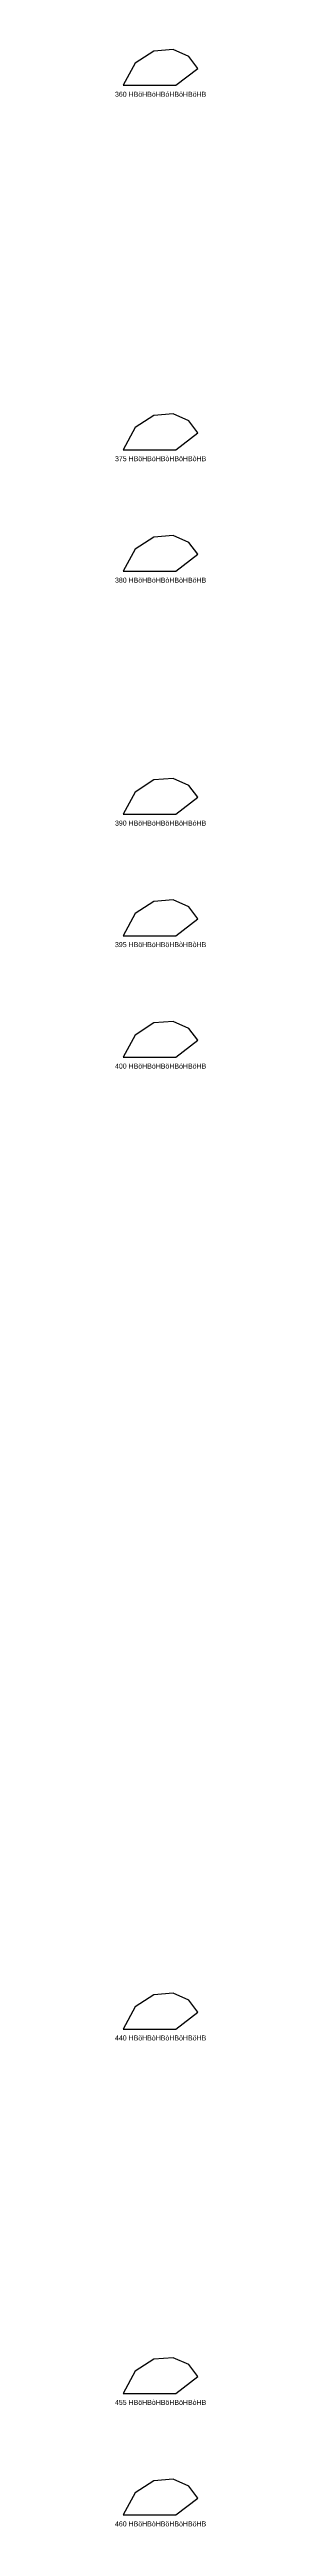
# Model space of a CAD drawing. Header units: millimetres. Extents: x 122552 to 1654769, y -10280102 to 62068.
# Drawn here: x 1505842 to 1525796, y -5436373 to -4893031 of the extents above; entities that cross this region are included whole.
import ezdxf
from ezdxf.enums import TextEntityAlignment as Align

# ---------------------------------------------------------------- set-up
doc = ezdxf.new("R2010")
doc.units = ezdxf.units.MM
doc.styles.add('Arial', font='arial_0.ttf')

msp = doc.modelspace()

# ---------------------------------------------------------------- linework, layer by layer
for points in [[(1518605, -4893031), (1514348, -4893368), (1510276, -4896016), (1507639, -4900873), (1519227, -4900873), (1524044, -4897169), (1522034, -4894554)], [(1518605, -4972977), (1514348, -4973314), (1510276, -4975962), (1507639, -4980819), (1519227, -4980819), (1524044, -4977115), (1522034, -4974500)], [(1518605, -4999625), (1514348, -4999963), (1510276, -5002610), (1507639, -5007468), (1519227, -5007468), (1524044, -5003763), (1522034, -5001149)], [(1518605, -5052923), (1514348, -5053260), (1510276, -5055908), (1507639, -5060765), (1519227, -5060765), (1524044, -5057061), (1522034, -5054446)], [(1518605, -5079571), (1514348, -5079909), (1510276, -5082556), (1507639, -5087414), (1519227, -5087414), (1524044, -5083709), (1522034, -5081095)], [(1518605, -5106220), (1514348, -5106558), (1510276, -5109205), (1507639, -5114063), (1519227, -5114063), (1524044, -5110358), (1522034, -5107743)], [(1518605, -5319409), (1514348, -5319747), (1510276, -5322394), (1507639, -5327252), (1519227, -5327252), (1524044, -5323547), (1522034, -5320933)], [(1518605, -5399355), (1514348, -5399693), (1510276, -5402340), (1507639, -5407198), (1519227, -5407198), (1524044, -5403493), (1522034, -5400879)], [(1518605, -5426004), (1514348, -5426342), (1510276, -5428989), (1507639, -5433847), (1519227, -5433847), (1524044, -5430142), (1522034, -5427527)]]:
    msp.add_lwpolyline(points, close=True)

# ---------------------------------------------------------------- texts
at = {"style": 'Arial'}
for s, p in [('360 HBöHBöHBóHBöHBöHB', (1515842, -4902834)), ('375 HBöHBöHBòHBöHBòHB', (1515842, -4982780)), ('380 HBöHBöHBòHBòHBöHB', (1515842, -5009429)), ('390 HBöHBöHBöHBöHBóHB', (1515842, -5062726)), ('395 HBöHBöHBöHBòHBòHB', (1515842, -5089375)), ('400 HBöHBöHBöHBóHBöHB', (1515842, -5116023)), ('440 HBöHBòHBòHBöHBöHB', (1515842, -5329213)), ('455 HBöHBòHBöHBöHBòHB', (1515842, -5409159)), ('460 HBöHBòHBöHBòHBöHB', (1515842, -5435807))]:
    msp.add_text(s, height=1100, dxfattribs=at).set_placement(p, align=Align.MIDDLE_CENTER)

doc.saveas('drawing.dxf')
